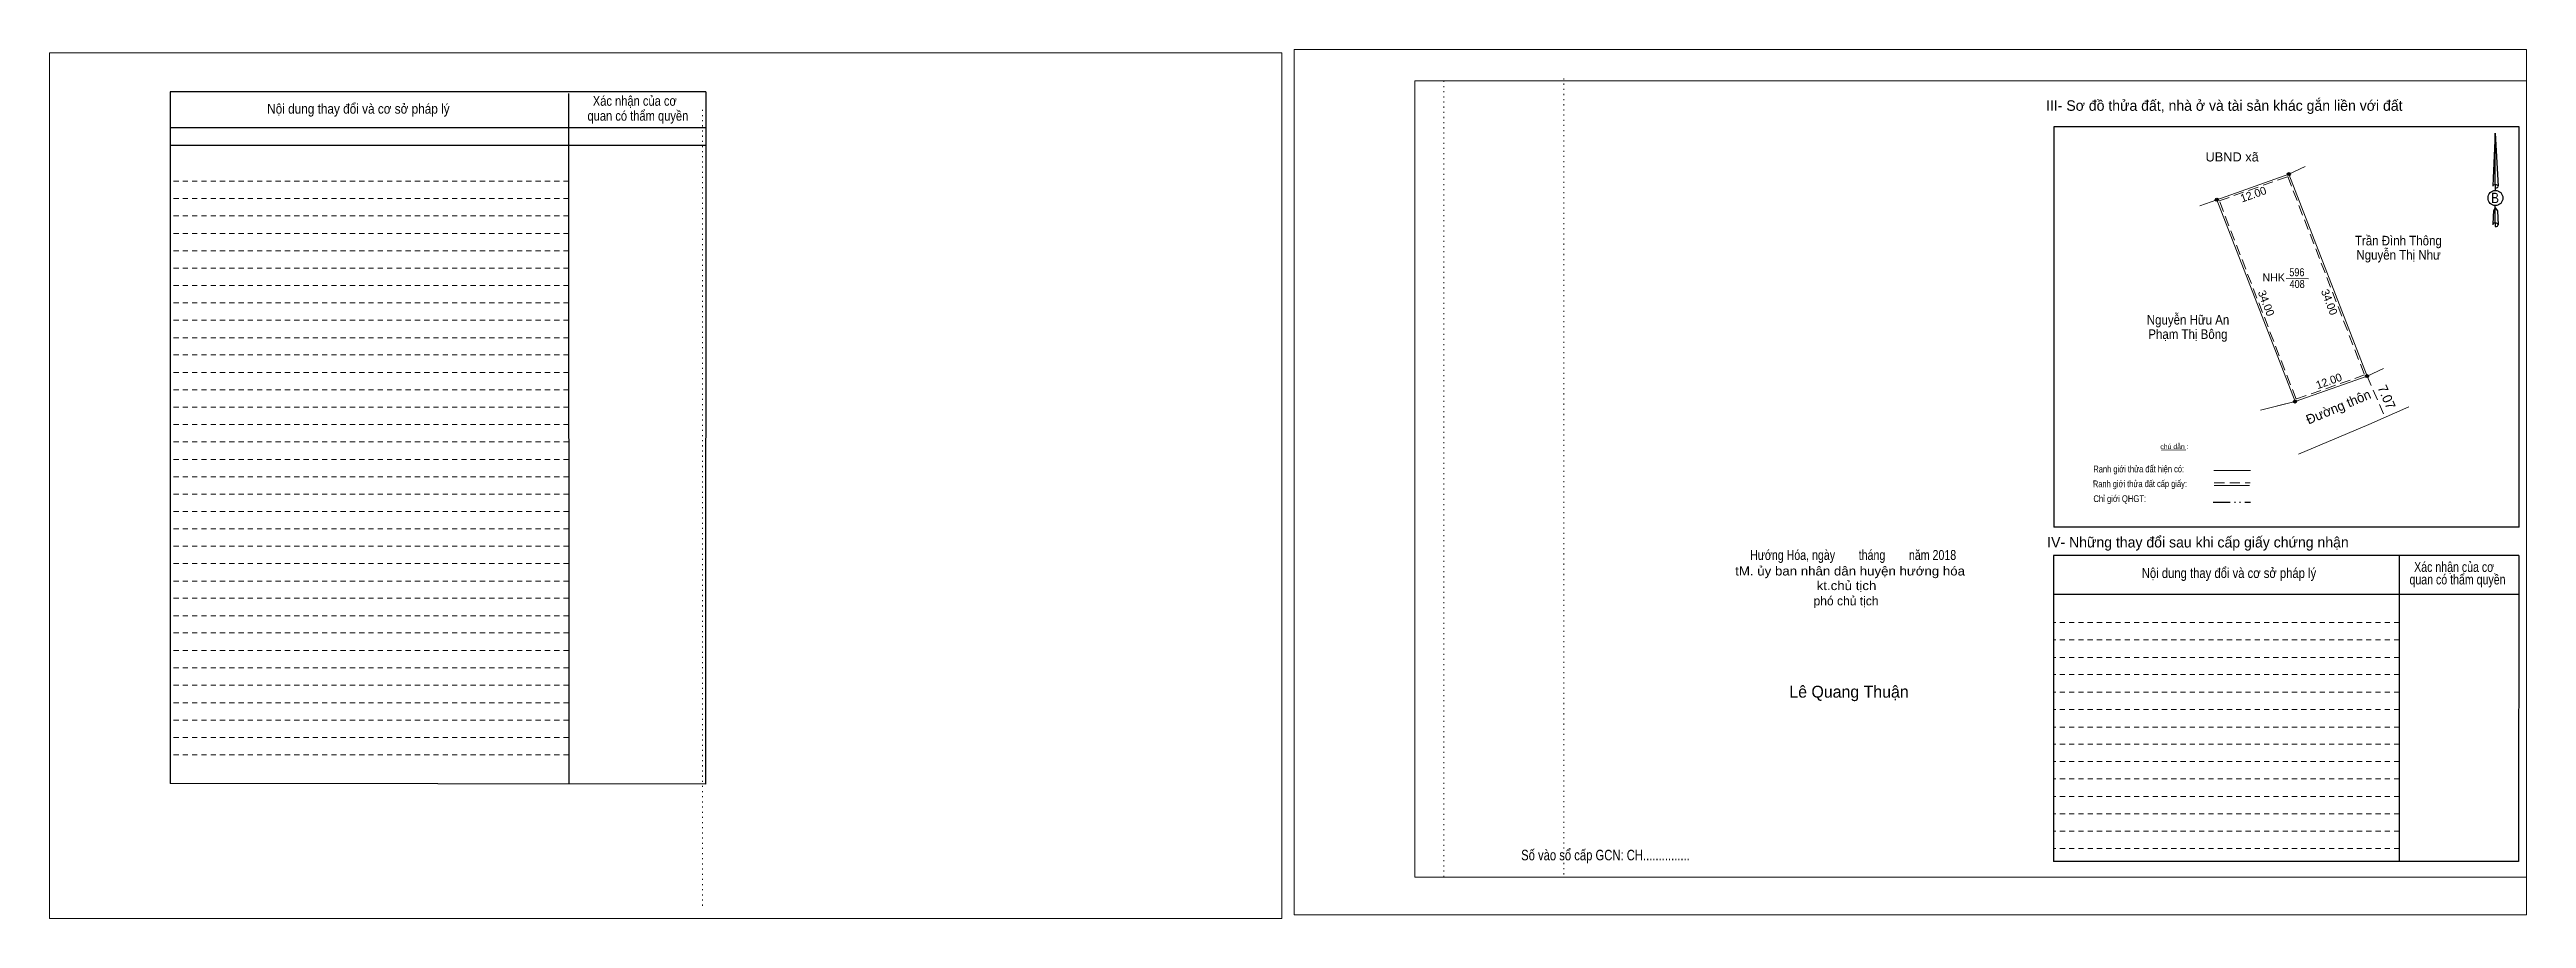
# Model space of a CAD drawing. Header units: metres. Extents: x 548247 to 548914, y 1837811 to 1837955.
# Drawn here: x 548524.7 to 548913.7, y 1837815.2 to 1837951.5 of the extents above; entities that cross this region are included whole.
import ezdxf
from ezdxf.enums import TextEntityAlignment as Align

# ---------------------------------------------------------------- set-up
doc = ezdxf.new("R2010")
doc.units = ezdxf.units.M
doc.header["$LTSCALE"] = 0.54
for name, pattern in [('DASH_DOUBLE_DOT', [9.2, 5, -1.2, 0.3, -1.2, 0.3, -1.2]), ('DOTTED', [1.5, 0.3, -1.2]), ('MEDIUM_DASHED', [4.5, 3, -1.5]), ('SHORT_DASHED', [2.7, 1.5, -1.2])]:
    doc.linetypes.add(name, pattern=pattern)
for name, color, linetype, lineweight in [('18', 7, 'Continuous', 25), ('28', 7, 'SHORT_DASHED', 13), ('3', 7, 'Continuous', 13), ('5', 7, 'DASH_DOUBLE_DOT', 25), ('55', 7, 'Continuous', 13), ('7', 7, 'Continuous', 13), ('8', 7, 'Continuous', 13)]:
    doc.layers.add(name, color=color, linetype=linetype, lineweight=lineweight)

msp = doc.modelspace()

# ---------------------------------------------------------------- texts
at = {"layer": '18'}
for s, height, width, p in [('B', 1.629, 0.85, (548908.785, 1837927.44)), ('Hướng Hóa, ngày        tháng        năm 2018', 1.56, 0.8, (548807.98, 1837871.44)), ('tM. ủy ban nhân dân huyện hướng hóa', 1.415, 1.1, (548807.5, 1837869)), ('kt.chủ tịch', 1.415, 1.1, (548806.94, 1837866.71)), ('Số vào sổ cấp GCN: CH...............', 1.65, 0.8, (548769.085, 1837824.3))]:
    msp.add_text(s, height=height, dxfattribs=dict(at, width=width)).set_placement(p, align=Align.CENTER)
for s, height, p in [('phó chủ tịch', 1.415, (548806.865, 1837864.31)), ('Lê Quang Thuận', 1.867, (548807.33, 1837849.83))]:
    msp.add_text(s, height=height, dxfattribs=at).set_placement(p, align=Align.CENTER)
at = {"layer": '28'}
for s, height, width, p in [('Nội dung thay đổi và cơ sở pháp lý', 1.537, 0.9, (548573.235, 1837941.48)), ('Nội dung thay đổi và cơ sở pháp lý', 1.537, 0.9, (548573.235, 1837941.48)), ('Xác nhận của cơ', 1.537, 0.85, (548616.64, 1837942.72)), ('Xác nhận của cơ', 1.537, 0.85, (548616.64, 1837942.72)), (' quan có thẩm quyền', 1.537, 0.85, (548616.885, 1837940.38)), (' quan có thẩm quyền', 1.537, 0.85, (548616.885, 1837940.38)), ('Nội dung thay đổi và cơ sở pháp lý', 1.556, 0.85, (548867.005, 1837868.61)), (' quan có thẩm quyền', 1.556, 0.8, (548902.66, 1837867.6)), ('Xác nhận của cơ', 1.556, 0.8, (548902.36, 1837869.57))]:
    msp.add_text(s, height=height, dxfattribs=dict(at, width=width)).set_placement(p, align=Align.CENTER)
for s, p in [('III- Sơ đồ thửa đất, nhà ở và tài sản khác gắn liền với đất', (548866.265, 1837941.93)), ('IV- Những thay đổi sau khi cấp giấy chứng nhận', (548862.13, 1837873.4))]:
    msp.add_text(s, height=1.65, dxfattribs=at).set_placement(p, align=Align.CENTER)
at = {"layer": '55'}
for s, height, width, p in [('Ranh giới thửa đất hiện có:', 1.065, 0.8, (548852.8287, 1837885.1865)), ('Chỉ giới QHGT:', 1.06, 0.85, (548849.8537, 1837880.5298)), ('Ranh giới thửa đất cấp giấy:', 1.06, 0.8, (548853.0137, 1837882.8671))]:
    msp.add_text(s, height=height, rotation=0.135, dxfattribs=dict(at, width=width)).set_placement(p, align=Align.CENTER)
at = {"layer": '7'}
msp.add_text('chú dẫn :', height=0.7841, rotation=359.974, dxfattribs=at).set_placement((548858.4448, 1837888.8389), align=Align.CENTER)
at = {"layer": '8'}
for s, height, width, p in [('UBND xã', 1.428, 1.05, (548867.5, 1837933.98)), ('Trần Đình Thông', 1.5, 0.9, (548893.605, 1837920.81)), ('Nguyễn Thị Như', 1.5, 0.9, (548893.635, 1837918.57)), ('596', 1.25, 0.85, (548877.665, 1837915.97)), ('408', 1.25, 0.85, (548877.705, 1837914.13)), ('Nguyễn Hữu An', 1.5, 0.9, (548860.57, 1837908.39)), ('Phạm Thị Bông', 1.5, 0.9, (548860.55, 1837906.13))]:
    msp.add_text(s, height=height, dxfattribs=dict(at, width=width)).set_placement(p, align=Align.CENTER)
for s, rotation, p in [('12.00', 19.522, (548871.0311, 1837928.2311)), ('34.00', 291.188, (548872.2639, 1837911.5109)), ('34.00', 291.191, (548882.184, 1837911.6809)), ('12.00', 19.416, (548882.9022, 1837898.9275))]:
    msp.add_text(s, height=1.25, rotation=rotation, dxfattribs=at).set_placement(p, align=Align.CENTER)
msp.add_text('NHK', height=1.25, dxfattribs=at).set_placement((548874.025, 1837915.15), align=Align.CENTER)
for s, rotation, p in [('Đường thôn', 22.804, (548879.5, 1837892.68)), ('7.07', 293.571, (548890.29, 1837898.49))]:
    msp.add_text(s, height=1.5, rotation=rotation, dxfattribs=at).set_placement(p)

# ---------------------------------------------------------------- hatches: boundary and pattern name
at = {"layer": '8'}
for points in [[(548876.6379, 1837931.99, 1), (548876.1621, 1837931.99, 1)], [(548865.3274, 1837927.9756, 1), (548864.8515, 1837927.9756, 1)], [(548888.9279, 1837900.29, 1), (548888.4521, 1837900.29, 1)], [(548877.6079, 1837896.3, 1), (548877.1321, 1837896.3, 1)], [(548877.6079, 1837896.3, 1), (548877.1321, 1837896.3, 1)]]:
    msp.add_hatch(color=256, dxfattribs=at).paths.add_polyline_path(points)

# ---------------------------------------------------------------- linework, layer by layer
at = {"layer": '18'}
for p, q in [((548908.83, 1837938.44), (548909.27, 1837930.11)), ((548908.83, 1837938.44), (548909.27, 1837930.11)), ((548908.83, 1837938.44), (548909.27, 1837930.11)), ((548908.47, 1837931.38), (548908.42, 1837930.12)), ((548908.83, 1837930.35), (548908.83, 1837930.05)), ((548908.83, 1837930.05), (548908.83, 1837929.82)), ((548908.83, 1837929.82), (548908.83, 1837929.48)), ((548908.83, 1837929.82), (548908.83, 1837929.48)), ((548908.83, 1837929.82), (548908.83, 1837929.48)), ((548909.27, 1837930.11), (548909.27, 1837930.12)), ((548908.83, 1837926.68), (548908.83, 1837927.04)), ((548908.83, 1837926.68), (548908.83, 1837927.04)), ((548908.83, 1837926.68), (548908.83, 1837927.04)), ((548908.83, 1837926.68), (548909.15, 1837926.22)), ((548908.83, 1837926.68), (548909.15, 1837926.22)), ((548908.83, 1837926.68), (548909.15, 1837926.22)), ((548908.83, 1837924.31), (548908.83, 1837924)), ((548908.83, 1837924), (548908.83, 1837923.75)), ((548909.15, 1837926.22), (548909.27, 1837924.04)), ((548909.15, 1837926.22), (548909.27, 1837924.04)), ((548909.15, 1837926.22), (548909.27, 1837924.04)), ((548909.27, 1837924.04), (548909.27, 1837924.05))]:
    msp.add_line(p, q, dxfattribs=at)
for points in [[(548908.83, 1837930.35), (548908.83, 1837938.44), (548908.47, 1837931.38)], [(548908.83, 1837924.31), (548908.83, 1837926.68), (548908.55, 1837926.22), (548908.47, 1837925.33), (548908.42, 1837924.05)]]:
    msp.add_lwpolyline(points, dxfattribs=at)
msp.add_ellipse((548908.8489, 1837928.247), major_axis=(0, 1.1864), ratio=0.983453, dxfattribs=at)
for centre, start_param, end_param in [((548908.8494, 1837930.0753), 1.57079633, 3.07445202), ((548908.8494, 1837930.0753), 0.06714063, 1.57079633), ((548908.8494, 1837930.0753), 4.71238898, 6.28318531), ((548908.8494, 1837924.0199), 2.49106941, 3.07427841), ((548908.8494, 1837924.0199), 1.57079633, 2.49106941), ((548908.8494, 1837924.0199), 0.06714063, 1.57079633), ((548908.8494, 1837924.0199), 4.71238898, 6.28318531)]:
    msp.add_ellipse(centre, major_axis=(0.4277, 0), ratio=0.655448, start_param=start_param, end_param=end_param, dxfattribs=at)
at = {"layer": '28', "linetype": 'Continuous', "lineweight": 25}
for p, q in [((548627.82, 1837944.92), (548543.66, 1837944.92)), ((548606.25, 1837944.63), (548606.28, 1837836.3)), ((548627.82, 1837944.92), (548627.75, 1837836.23)), ((548627.82, 1837939.24), (548543.76, 1837939.24)), ((548627.82, 1837939.24), (548543.76, 1837939.24)), ((548627.82, 1837936.5), (548543.76, 1837936.5)), ((548912.58, 1837876.58), (548839.47, 1837876.58)), ((548893.71, 1837872.12), (548893.74, 1837824.14)), ((548912.51, 1837872.12), (548912.49, 1837824.14)), ((548912.49, 1837866.04), (548839.42, 1837866.04)), ((548627.75, 1837836.23), (548543.66, 1837836.35)), ((548912.49, 1837824.14), (548839.42, 1837824.14))]:
    msp.add_line(p, q, dxfattribs=at)
at = {"layer": '28'}
for p, q in [((548606.25, 1837930.9), (548543.66, 1837930.9)), ((548606.25, 1837928.15), (548543.66, 1837928.15)), ((548606.25, 1837925.45), (548543.66, 1837925.45)), ((548606.25, 1837922.68), (548543.66, 1837922.68)), ((548606.25, 1837919.97), (548543.66, 1837919.97)), ((548606.25, 1837917.23), (548543.66, 1837917.23)), ((548606.25, 1837914.51), (548543.66, 1837914.51)), ((548606.25, 1837911.78), (548543.66, 1837911.78)), ((548606.25, 1837909.06), (548543.66, 1837909.06)), ((548606.25, 1837906.32), (548543.66, 1837906.32)), ((548606.25, 1837903.61), (548543.66, 1837903.61)), ((548606.25, 1837900.86), (548543.66, 1837900.86)), ((548606.25, 1837898.16), (548543.66, 1837898.16)), ((548606.25, 1837895.44), (548543.66, 1837895.44)), ((548606.25, 1837892.69), (548543.66, 1837892.69)), ((548606.25, 1837889.99), (548543.66, 1837889.99)), ((548606.25, 1837887.23), (548543.66, 1837887.23)), ((548606.25, 1837884.51), (548543.66, 1837884.51)), ((548606.25, 1837881.77), (548543.66, 1837881.77)), ((548606.25, 1837879.05), (548543.66, 1837879.05)), ((548606.25, 1837876.31), (548543.66, 1837876.31)), ((548606.25, 1837873.59), (548543.66, 1837873.59)), ((548606.25, 1837870.86), (548543.66, 1837870.86)), ((548606.25, 1837868.13), (548543.66, 1837868.13)), ((548606.25, 1837865.43), (548543.66, 1837865.43)), ((548606.25, 1837862.67), (548543.66, 1837862.67)), ((548893.73, 1837861.62), (548839.42, 1837861.62)), ((548606.25, 1837859.98), (548543.66, 1837859.98)), ((548606.25, 1837857.22), (548543.66, 1837857.22)), ((548893.73, 1837858.89), (548839.42, 1837858.89)), ((548606.25, 1837854.51), (548543.66, 1837854.51)), ((548893.73, 1837856.15), (548839.42, 1837856.15)), ((548893.73, 1837853.44), (548839.42, 1837853.44)), ((548606.25, 1837851.77), (548543.66, 1837851.77)), ((548893.73, 1837850.7), (548839.42, 1837850.7)), ((548606.25, 1837849.02), (548543.66, 1837849.02)), ((548606.25, 1837846.31), (548543.66, 1837846.31)), ((548893.73, 1837847.97), (548839.42, 1837847.97)), ((548606.25, 1837843.58), (548543.66, 1837843.58)), ((548893.73, 1837845.22), (548839.42, 1837845.22)), ((548893.74, 1837842.51), (548839.42, 1837842.51)), ((548606.25, 1837840.84), (548543.66, 1837840.84)), ((548893.74, 1837839.8), (548839.42, 1837839.8)), ((548893.74, 1837837.07), (548839.42, 1837837.07)), ((548893.74, 1837834.34), (548839.42, 1837834.34)), ((548893.74, 1837831.6), (548839.42, 1837831.6)), ((548893.74, 1837828.89), (548839.42, 1837828.89)), ((548893.74, 1837826.16), (548839.42, 1837826.16))]:
    msp.add_line(p, q, dxfattribs=at)
at = {"layer": '28', "linetype": 'Continuous', "lineweight": 25}
for points in [[(548627.82, 1837944.92), (548543.66, 1837944.92), (548543.66, 1837836.35)], [(548912.58, 1837876.58), (548912.58, 1837939.41), (548839.47, 1837939.41), (548839.47, 1837876.58)], [(548912.51, 1837872.12), (548839.42, 1837872.12), (548839.42, 1837824.14)]]:
    msp.add_lwpolyline(points, dxfattribs=at)
at = {"layer": '3', "linetype": 'DOTTED'}
for p, q in [((548762.52, 1837947), (548762.52, 1837822.04)), ((548743.68, 1837946.63), (548743.68, 1837821.68)), ((548627.27, 1837942.08), (548627.27, 1837817.14))]:
    msp.add_line(p, q, dxfattribs=at)
at = {"layer": '3'}
for p, q in [((548739.16, 1837946.63), (548913.72, 1837946.63)), ((548739.16, 1837821.68), (548739.16, 1837946.63)), ((548913.72, 1837946.63), (548913.72, 1837820.63)), ((548739.16, 1837821.68), (548913.72, 1837821.68))]:
    msp.add_line(p, q, dxfattribs=at)
for points in [[(548524.73, 1837815.18), (548718.27, 1837815.18), (548718.27, 1837951.02), (548524.73, 1837951.02)], [(548524.73, 1837951.02), (548718.27, 1837951.02), (548718.27, 1837815.18), (548524.73, 1837815.18)], [(548524.73, 1837815.18), (548718.27, 1837815.18), (548718.27, 1837951.02), (548524.73, 1837951.02)], [(548720.19, 1837815.75), (548913.72, 1837815.75), (548913.72, 1837951.54), (548720.19, 1837951.54)]]:
    msp.add_lwpolyline(points, close=True, dxfattribs=at)
msp.add_lwpolyline([(548746.23, 1837946.63), (548913.72, 1837946.63), (548913.72, 1837821.68), (548746.23, 1837821.68)], dxfattribs=at)
at = {"layer": '5'}
msp.add_line((548864.51, 1837880.5), (548870.4, 1837880.5), dxfattribs=at)
at = {"layer": '55'}
for p, q in [((548864.64, 1837885.46), (548870.4, 1837885.46)), ((548864.69, 1837883.14), (548870.21, 1837883.14)), ((548864.69, 1837883.14), (548870.21, 1837883.14))]:
    msp.add_line(p, q, dxfattribs=at)
at = {"layer": '55', "linetype": 'MEDIUM_DASHED'}
msp.add_line((548864.68, 1837883.54), (548870.33, 1837883.54), dxfattribs=at)
at = {"layer": '7'}
msp.add_line((548856.41, 1837888.68), (548860.22, 1837888.74), dxfattribs=at)
at = {"layer": '8'}
for p, q in [((548876.4, 1837931.99), (548878.99, 1837933.2)), ((548865.09, 1837927.98), (548862.4, 1837927.02)), ((548875.99, 1837915.62), (548879.5, 1837915.54)), ((548888.69, 1837900.29), (548891.28, 1837901.5)), ((548877.37, 1837896.3), (548871.95, 1837894.96)), ((548877.37, 1837896.3), (548874.6, 1837895.61))]:
    msp.add_line(p, q, dxfattribs=at)
at = {"layer": '8', "linetype": 'MEDIUM_DASHED'}
msp.add_line((548888.69, 1837900.29), (548891.52, 1837893.81), dxfattribs=at)
at = {"layer": '8'}
for points in [[(548877.37, 1837896.3), (548865.09, 1837927.98), (548876.4, 1837931.99), (548888.69, 1837900.29)], [(548876.4, 1837931.99), (548888.69, 1837900.29), (548877.37, 1837896.3), (548865.09, 1837927.98)]]:
    msp.add_lwpolyline(points, close=True, dxfattribs=at)
at = {"layer": '8', "linetype": 'MEDIUM_DASHED'}
msp.add_lwpolyline([(548877.54, 1837896.68), (548865.48, 1837927.8), (548876.23, 1837931.61), (548888.3, 1837900.47)], close=True, dxfattribs=at)
at = {"layer": '8'}
msp.add_lwpolyline([(548877.91, 1837888.04), (548888.97, 1837892.69), (548895.25, 1837895.46)], dxfattribs=at)
at = {"layer": '8', "lineweight": 25}
for centre in [(548876.4, 1837931.99), (548865.0894, 1837927.9756), (548888.69, 1837900.29), (548877.37, 1837896.3), (548877.37, 1837896.3)]:
    msp.add_circle(centre, 0.2379, dxfattribs=at)

msp.set_redraw_order([(e.dxf.handle, doc.entitydb.next_handle()) for e in msp.query("TEXT MTEXT ATTDEF DIMENSION ARC_DIMENSION")])  # texts and dimensions are drawn at this point

doc.saveas('drawing.dxf')
